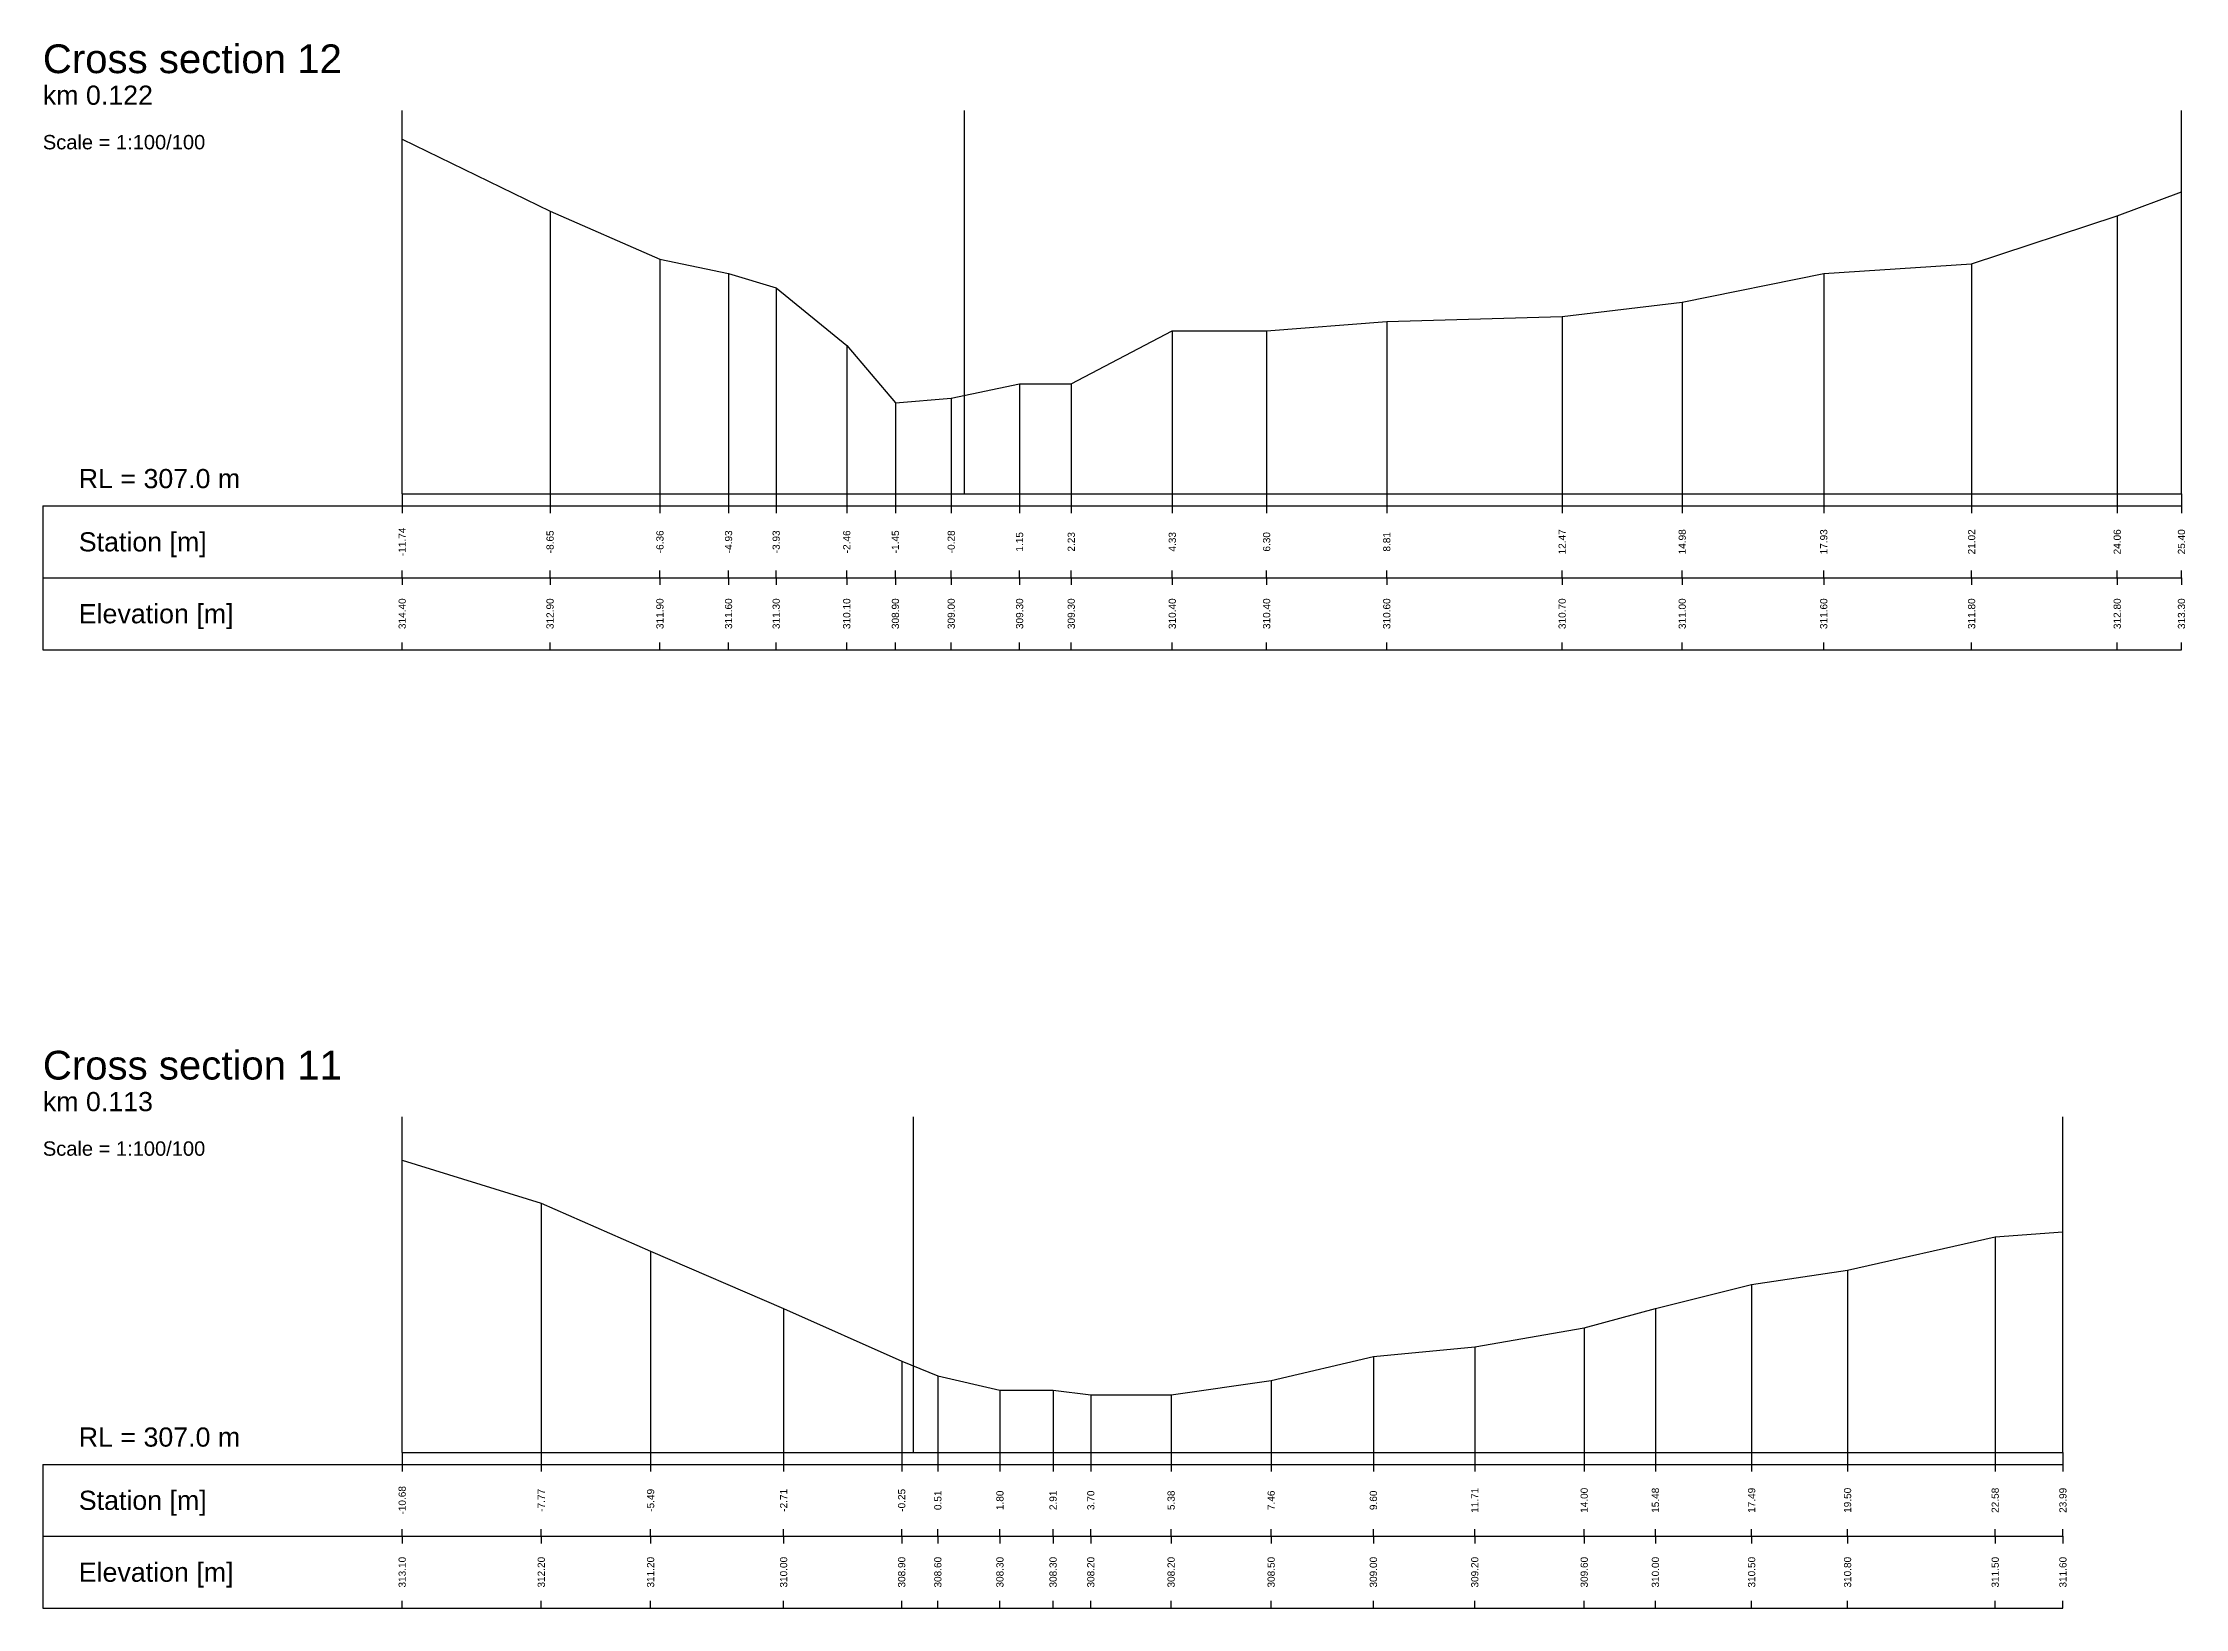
# Model space of a CAD drawing. Header units: millimetres. Extents: x -8 to 40, y -264 to 300.
# Drawn here: x -7.5 to 37.22, y 243.75 to 276.41 of the extents above; entities that cross this region are included whole.
import ezdxf
from ezdxf.enums import TextEntityAlignment as Align

# ---------------------------------------------------------------- set-up
doc = ezdxf.new("R2010")
doc.units = ezdxf.units.MM
doc.styles.get("Standard").update_dxf_attribs({"font": 'arial.ttf'})

msp = doc.modelspace()

# ---------------------------------------------------------------- texts
for s, height, p in [('Cross section 12', 0.6, (-7.5, 275.6)), ('km 0.122', 0.4, (-7.5, 275)), ('Scale = 1:100/100', 0.3, (-7.5, 274.1)), ('RL = 307.0 m', 0.4, (-6.75, 267)), ('Cross section 11', 0.6, (-7.5, 254.6)), ('km 0.113', 0.4, (-7.5, 254)), ('Scale = 1:100/100', 0.3, (-7.5, 253.1)), ('RL = 307.0 m', 0.4, (-6.75, 247))]:
    msp.add_text(s, height=height).set_placement(p, align=Align.BOTTOM_LEFT)
for s, p in [('Station [m]', (-6.75, 266)), ('Elevation [m]', (-6.75, 264.5)), ('Station [m]', (-6.75, 246)), ('Elevation [m]', (-6.75, 244.5))]:
    msp.add_text(s, height=0.4).set_placement(p, align=Align.MIDDLE_LEFT)
for s, p in [('-11.74', (0, 266)), ('-8.65', (3.087, 266)), ('-6.36', (5.381, 266)), ('-4.93', (6.813, 266)), ('-3.93', (7.807, 266)), ('-2.46', (9.28, 266)), ('-1.45', (10.296, 266)), ('-0.28', (11.461, 266)), ('1.15', (12.889, 266)), ('2.23', (13.967, 266)), ('4.33', (16.076, 266)), ('6.30', (18.045, 266)), ('8.81', (20.552, 266)), ('12.47', (24.213, 266)), ('14.98', (26.72, 266)), ('17.93', (29.674, 266)), ('21.02', (32.761, 266)), ('24.06', (35.8, 266)), ('25.40', (37.141, 266)), ('314.40', (0, 264.5)), ('312.90', (3.087, 264.5)), ('311.90', (5.381, 264.5)), ('311.60', (6.813, 264.5)), ('311.30', (7.807, 264.5)), ('310.10', (9.28, 264.5)), ('308.90', (10.296, 264.5)), ('309.00', (11.461, 264.5)), ('309.30', (12.889, 264.5)), ('309.30', (13.967, 264.5)), ('310.40', (16.076, 264.5)), ('310.40', (18.045, 264.5)), ('310.60', (20.552, 264.5)), ('310.70', (24.213, 264.5)), ('311.00', (26.72, 264.5)), ('311.60', (29.674, 264.5)), ('311.80', (32.761, 264.5)), ('312.80', (35.8, 264.5)), ('313.30', (37.141, 264.5)), ('-10.68', (0, 246)), ('-7.77', (2.904, 246)), ('-5.49', (5.186, 246)), ('-2.71', (7.963, 246)), ('-0.25', (10.427, 246)), ('0.51', (11.182, 246)), ('1.80', (12.478, 246)), ('2.91', (13.587, 246)), ('3.70', (14.375, 246)), ('5.38', (16.051, 246)), ('7.46', (18.139, 246)), ('9.60', (20.273, 246)), ('11.71', (22.39, 246)), ('14.00', (24.674, 246)), ('15.48', (26.16, 246)), ('17.49', (28.169, 246)), ('19.50', (30.172, 246)), ('22.58', (33.253, 246)), ('23.99', (34.667, 246)), ('313.10', (0, 244.5)), ('312.20', (2.904, 244.5)), ('311.20', (5.186, 244.5)), ('310.00', (7.963, 244.5)), ('308.90', (10.427, 244.5)), ('308.60', (11.182, 244.5)), ('308.30', (12.478, 244.5)), ('308.30', (13.587, 244.5)), ('308.20', (14.375, 244.5)), ('308.20', (16.051, 244.5)), ('308.50', (18.139, 244.5)), ('309.00', (20.273, 244.5)), ('309.20', (22.39, 244.5)), ('309.60', (24.674, 244.5)), ('310.00', (26.16, 244.5)), ('310.50', (28.169, 244.5)), ('310.80', (30.172, 244.5)), ('311.50', (33.253, 244.5)), ('311.60', (34.667, 244.5))]:
    msp.add_text(s, height=0.15, rotation=90).set_placement(p, align=Align.MIDDLE)

# ---------------------------------------------------------------- linework, layer by layer
at = {"layer": 'axis', "color": 1}
for p, q in [((11.741, 267), (11.741, 275)), ((10.676, 247), (10.676, 254))]:
    msp.add_line(p, q, dxfattribs=at)
at = {"layer": 'band'}
for p, q in [((0, 266.75), (0, 266.6)), ((3.087, 266.75), (3.087, 266.6)), ((5.381, 266.75), (5.381, 266.6)), ((6.813, 266.75), (6.813, 266.6)), ((7.807, 266.75), (7.807, 266.6)), ((9.28, 266.75), (9.28, 266.6)), ((10.296, 266.75), (10.296, 266.6)), ((11.461, 266.75), (11.461, 266.6)), ((12.889, 266.75), (12.889, 266.6)), ((13.967, 266.75), (13.967, 266.6)), ((16.076, 266.75), (16.076, 266.6)), ((18.045, 266.75), (18.045, 266.6)), ((20.552, 266.75), (20.552, 266.6)), ((24.213, 266.75), (24.213, 266.6)), ((26.72, 266.75), (26.72, 266.6)), ((29.674, 266.75), (29.674, 266.6)), ((32.761, 266.75), (32.761, 266.6)), ((35.8, 266.75), (35.8, 266.6)), ((37.141, 266.75), (37.141, 266.6)), ((0, 265.25), (0, 265.4)), ((0, 265.25), (0, 265.1)), ((3.087, 265.25), (3.087, 265.4)), ((3.087, 265.25), (3.087, 265.1)), ((5.381, 265.25), (5.381, 265.4)), ((5.381, 265.25), (5.381, 265.1)), ((6.813, 265.25), (6.813, 265.4)), ((6.813, 265.25), (6.813, 265.1)), ((7.807, 265.25), (7.807, 265.4)), ((7.807, 265.25), (7.807, 265.1)), ((9.28, 265.25), (9.28, 265.4)), ((9.28, 265.25), (9.28, 265.1)), ((10.296, 265.25), (10.296, 265.4)), ((10.296, 265.25), (10.296, 265.1)), ((11.461, 265.25), (11.461, 265.4)), ((11.461, 265.25), (11.461, 265.1)), ((12.889, 265.25), (12.889, 265.4)), ((12.889, 265.25), (12.889, 265.1)), ((13.967, 265.25), (13.967, 265.4)), ((13.967, 265.25), (13.967, 265.1)), ((16.076, 265.25), (16.076, 265.4)), ((16.076, 265.25), (16.076, 265.1)), ((18.045, 265.25), (18.045, 265.4)), ((18.045, 265.25), (18.045, 265.1)), ((20.552, 265.25), (20.552, 265.4)), ((20.552, 265.25), (20.552, 265.1)), ((24.213, 265.25), (24.213, 265.4)), ((24.213, 265.25), (24.213, 265.1)), ((26.72, 265.25), (26.72, 265.4)), ((26.72, 265.25), (26.72, 265.1)), ((29.674, 265.25), (29.674, 265.4)), ((29.674, 265.25), (29.674, 265.1)), ((32.761, 265.25), (32.761, 265.4)), ((32.761, 265.25), (32.761, 265.1)), ((35.8, 265.25), (35.8, 265.4)), ((35.8, 265.25), (35.8, 265.1)), ((37.141, 265.25), (37.141, 265.4)), ((37.141, 265.25), (37.141, 265.1)), ((0, 263.75), (0, 263.9)), ((3.087, 263.75), (3.087, 263.9)), ((5.381, 263.75), (5.381, 263.9)), ((6.813, 263.75), (6.813, 263.9)), ((7.807, 263.75), (7.807, 263.9)), ((9.28, 263.75), (9.28, 263.9)), ((10.296, 263.75), (10.296, 263.9)), ((11.461, 263.75), (11.461, 263.9)), ((12.889, 263.75), (12.889, 263.9)), ((13.967, 263.75), (13.967, 263.9)), ((16.076, 263.75), (16.076, 263.9)), ((18.045, 263.75), (18.045, 263.9)), ((20.552, 263.75), (20.552, 263.9)), ((24.213, 263.75), (24.213, 263.9)), ((26.72, 263.75), (26.72, 263.9)), ((29.674, 263.75), (29.674, 263.9)), ((32.761, 263.75), (32.761, 263.9)), ((35.8, 263.75), (35.8, 263.9)), ((37.141, 263.75), (37.141, 263.9)), ((0, 246.75), (0, 246.6)), ((2.904, 246.75), (2.904, 246.6)), ((5.186, 246.75), (5.186, 246.6)), ((7.963, 246.75), (7.963, 246.6)), ((10.427, 246.75), (10.427, 246.6)), ((11.182, 246.75), (11.182, 246.6)), ((12.478, 246.75), (12.478, 246.6)), ((13.587, 246.75), (13.587, 246.6)), ((14.375, 246.75), (14.375, 246.6)), ((16.051, 246.75), (16.051, 246.6)), ((18.139, 246.75), (18.139, 246.6)), ((20.273, 246.75), (20.273, 246.6)), ((22.39, 246.75), (22.39, 246.6)), ((24.674, 246.75), (24.674, 246.6)), ((26.16, 246.75), (26.16, 246.6)), ((28.169, 246.75), (28.169, 246.6)), ((30.172, 246.75), (30.172, 246.6)), ((33.253, 246.75), (33.253, 246.6)), ((34.667, 246.75), (34.667, 246.6)), ((0, 245.25), (0, 245.4)), ((0, 245.25), (0, 245.1)), ((2.904, 245.25), (2.904, 245.4)), ((2.904, 245.25), (2.904, 245.1)), ((5.186, 245.25), (5.186, 245.4)), ((5.186, 245.25), (5.186, 245.1)), ((7.963, 245.25), (7.963, 245.4)), ((7.963, 245.25), (7.963, 245.1)), ((10.427, 245.25), (10.427, 245.4)), ((10.427, 245.25), (10.427, 245.1)), ((11.182, 245.25), (11.182, 245.4)), ((11.182, 245.25), (11.182, 245.1)), ((12.478, 245.25), (12.478, 245.4)), ((12.478, 245.25), (12.478, 245.1)), ((13.587, 245.25), (13.587, 245.4)), ((13.587, 245.25), (13.587, 245.1)), ((14.375, 245.25), (14.375, 245.4)), ((14.375, 245.25), (14.375, 245.1)), ((16.051, 245.25), (16.051, 245.4)), ((16.051, 245.25), (16.051, 245.1)), ((18.139, 245.25), (18.139, 245.4)), ((18.139, 245.25), (18.139, 245.1)), ((20.273, 245.25), (20.273, 245.4)), ((20.273, 245.25), (20.273, 245.1)), ((22.39, 245.25), (22.39, 245.4)), ((22.39, 245.25), (22.39, 245.1)), ((24.674, 245.25), (24.674, 245.4)), ((24.674, 245.25), (24.674, 245.1)), ((26.16, 245.25), (26.16, 245.4)), ((26.16, 245.25), (26.16, 245.1)), ((28.169, 245.25), (28.169, 245.4)), ((28.169, 245.25), (28.169, 245.1)), ((30.172, 245.25), (30.172, 245.4)), ((30.172, 245.25), (30.172, 245.1)), ((33.253, 245.25), (33.253, 245.4)), ((33.253, 245.25), (33.253, 245.1)), ((34.667, 245.25), (34.667, 245.4)), ((34.667, 245.25), (34.667, 245.1)), ((0, 243.75), (0, 243.9)), ((2.904, 243.75), (2.904, 243.9)), ((5.186, 243.75), (5.186, 243.9)), ((7.963, 243.75), (7.963, 243.9)), ((10.427, 243.75), (10.427, 243.9)), ((11.182, 243.75), (11.182, 243.9)), ((12.478, 243.75), (12.478, 243.9)), ((13.587, 243.75), (13.587, 243.9)), ((14.375, 243.75), (14.375, 243.9)), ((16.051, 243.75), (16.051, 243.9)), ((18.139, 243.75), (18.139, 243.9)), ((20.273, 243.75), (20.273, 243.9)), ((22.39, 243.75), (22.39, 243.9)), ((24.674, 243.75), (24.674, 243.9)), ((26.16, 243.75), (26.16, 243.9)), ((28.169, 243.75), (28.169, 243.9)), ((30.172, 243.75), (30.172, 243.9)), ((33.253, 243.75), (33.253, 243.9)), ((34.667, 243.75), (34.667, 243.9))]:
    msp.add_line(p, q, dxfattribs=at)
at = {"layer": 'frame'}
for p, q in [((0, 267), (0, 275)), ((37.141, 267), (37.141, 275)), ((0, 267), (37.141, 267)), ((-7.5, 266.75), (37.141, 266.75)), ((-7.5, 266.75), (-7.5, 265.25)), ((-7.5, 265.25), (37.141, 265.25)), ((-7.5, 265.25), (-7.5, 263.75)), ((-7.5, 263.75), (37.141, 263.75)), ((0, 247), (0, 254)), ((34.667, 247), (34.667, 254)), ((0, 247), (34.667, 247)), ((-7.5, 246.75), (34.667, 246.75)), ((-7.5, 246.75), (-7.5, 245.25)), ((-7.5, 245.25), (34.667, 245.25)), ((-7.5, 245.25), (-7.5, 243.75)), ((-7.5, 243.75), (34.667, 243.75))]:
    msp.add_line(p, q, dxfattribs=at)
at = {"layer": 'marker', "color": 253}
for p, q in [((3.087, 272.9), (3.087, 267)), ((35.8, 272.8), (35.8, 267)), ((5.381, 271.9), (5.381, 267)), ((6.813, 271.6), (6.813, 267)), ((29.674, 271.6), (29.674, 267)), ((32.761, 271.8), (32.761, 267)), ((7.807, 271.3), (7.807, 267)), ((26.72, 271), (26.72, 267)), ((20.552, 270.6), (20.552, 267)), ((24.213, 270.7), (24.213, 267)), ((9.28, 270.1), (9.28, 267)), ((16.076, 270.4), (16.076, 267)), ((18.045, 270.4), (18.045, 267)), ((12.889, 269.3), (12.889, 267)), ((13.967, 269.3), (13.967, 267)), ((10.296, 268.9), (10.296, 267)), ((11.461, 269), (11.461, 267)), ((0, 267), (0, 266.75)), ((3.087, 267), (3.087, 266.75)), ((5.381, 267), (5.381, 266.75)), ((6.813, 267), (6.813, 266.75)), ((7.807, 267), (7.807, 266.75)), ((9.28, 267), (9.28, 266.75)), ((10.296, 267), (10.296, 266.75)), ((11.461, 267), (11.461, 266.75)), ((12.889, 267), (12.889, 266.75)), ((13.967, 267), (13.967, 266.75)), ((16.076, 267), (16.076, 266.75)), ((18.045, 267), (18.045, 266.75)), ((20.552, 267), (20.552, 266.75)), ((24.213, 267), (24.213, 266.75)), ((26.72, 267), (26.72, 266.75)), ((29.674, 267), (29.674, 266.75)), ((32.761, 267), (32.761, 266.75)), ((35.8, 267), (35.8, 266.75)), ((37.141, 267), (37.141, 266.75)), ((2.904, 252.2), (2.904, 247)), ((33.253, 251.5), (33.253, 247)), ((5.186, 251.2), (5.186, 247)), ((28.169, 250.5), (28.169, 247)), ((30.172, 250.8), (30.172, 247)), ((7.963, 250), (7.963, 247)), ((26.16, 250), (26.16, 247)), ((24.674, 249.6), (24.674, 247)), ((22.39, 249.2), (22.39, 247)), ((10.427, 248.9), (10.427, 247)), ((20.273, 249), (20.273, 247)), ((11.182, 248.6), (11.182, 247)), ((12.478, 248.3), (12.478, 247)), ((13.587, 248.3), (13.587, 247)), ((14.375, 248.2), (14.375, 247)), ((16.051, 248.2), (16.051, 247)), ((18.139, 248.5), (18.139, 247)), ((0, 247), (0, 246.75)), ((2.904, 247), (2.904, 246.75)), ((5.186, 247), (5.186, 246.75)), ((7.963, 247), (7.963, 246.75)), ((10.427, 247), (10.427, 246.75)), ((11.182, 247), (11.182, 246.75)), ((12.478, 247), (12.478, 246.75)), ((13.587, 247), (13.587, 246.75)), ((14.375, 247), (14.375, 246.75)), ((16.051, 247), (16.051, 246.75)), ((18.139, 247), (18.139, 246.75)), ((20.273, 247), (20.273, 246.75)), ((22.39, 247), (22.39, 246.75)), ((24.674, 247), (24.674, 246.75)), ((26.16, 247), (26.16, 246.75)), ((28.169, 247), (28.169, 246.75)), ((30.172, 247), (30.172, 246.75)), ((33.253, 247), (33.253, 246.75)), ((34.667, 247), (34.667, 246.75))]:
    msp.add_line(p, q, dxfattribs=at)
at = {"layer": 'profile'}
for points in [[(0, 274.4), (3.087, 272.9), (5.381, 271.9), (6.813, 271.6), (7.807, 271.3), (9.28, 270.1), (10.296, 268.9), (11.461, 269), (12.889, 269.3), (13.967, 269.3), (16.076, 270.4), (18.045, 270.4), (20.552, 270.6), (24.213, 270.7), (26.72, 271), (29.674, 271.6), (32.761, 271.8), (35.8, 272.8), (37.141, 273.3)], [(0, 253.1), (2.904, 252.2), (5.186, 251.2), (7.963, 250), (10.427, 248.9), (11.182, 248.6), (12.478, 248.3), (13.587, 248.3), (14.375, 248.2), (16.051, 248.2), (18.139, 248.5), (20.273, 249), (22.39, 249.2), (24.674, 249.6), (26.16, 250), (28.169, 250.5), (30.172, 250.8), (33.253, 251.5), (34.667, 251.6)]]:
    msp.add_lwpolyline(points, dxfattribs=at)

msp.set_redraw_order([(e.dxf.handle, doc.entitydb.next_handle()) for e in msp.query("TEXT MTEXT ATTDEF DIMENSION ARC_DIMENSION")])  # texts and dimensions are drawn at this point

doc.saveas('drawing.dxf')
